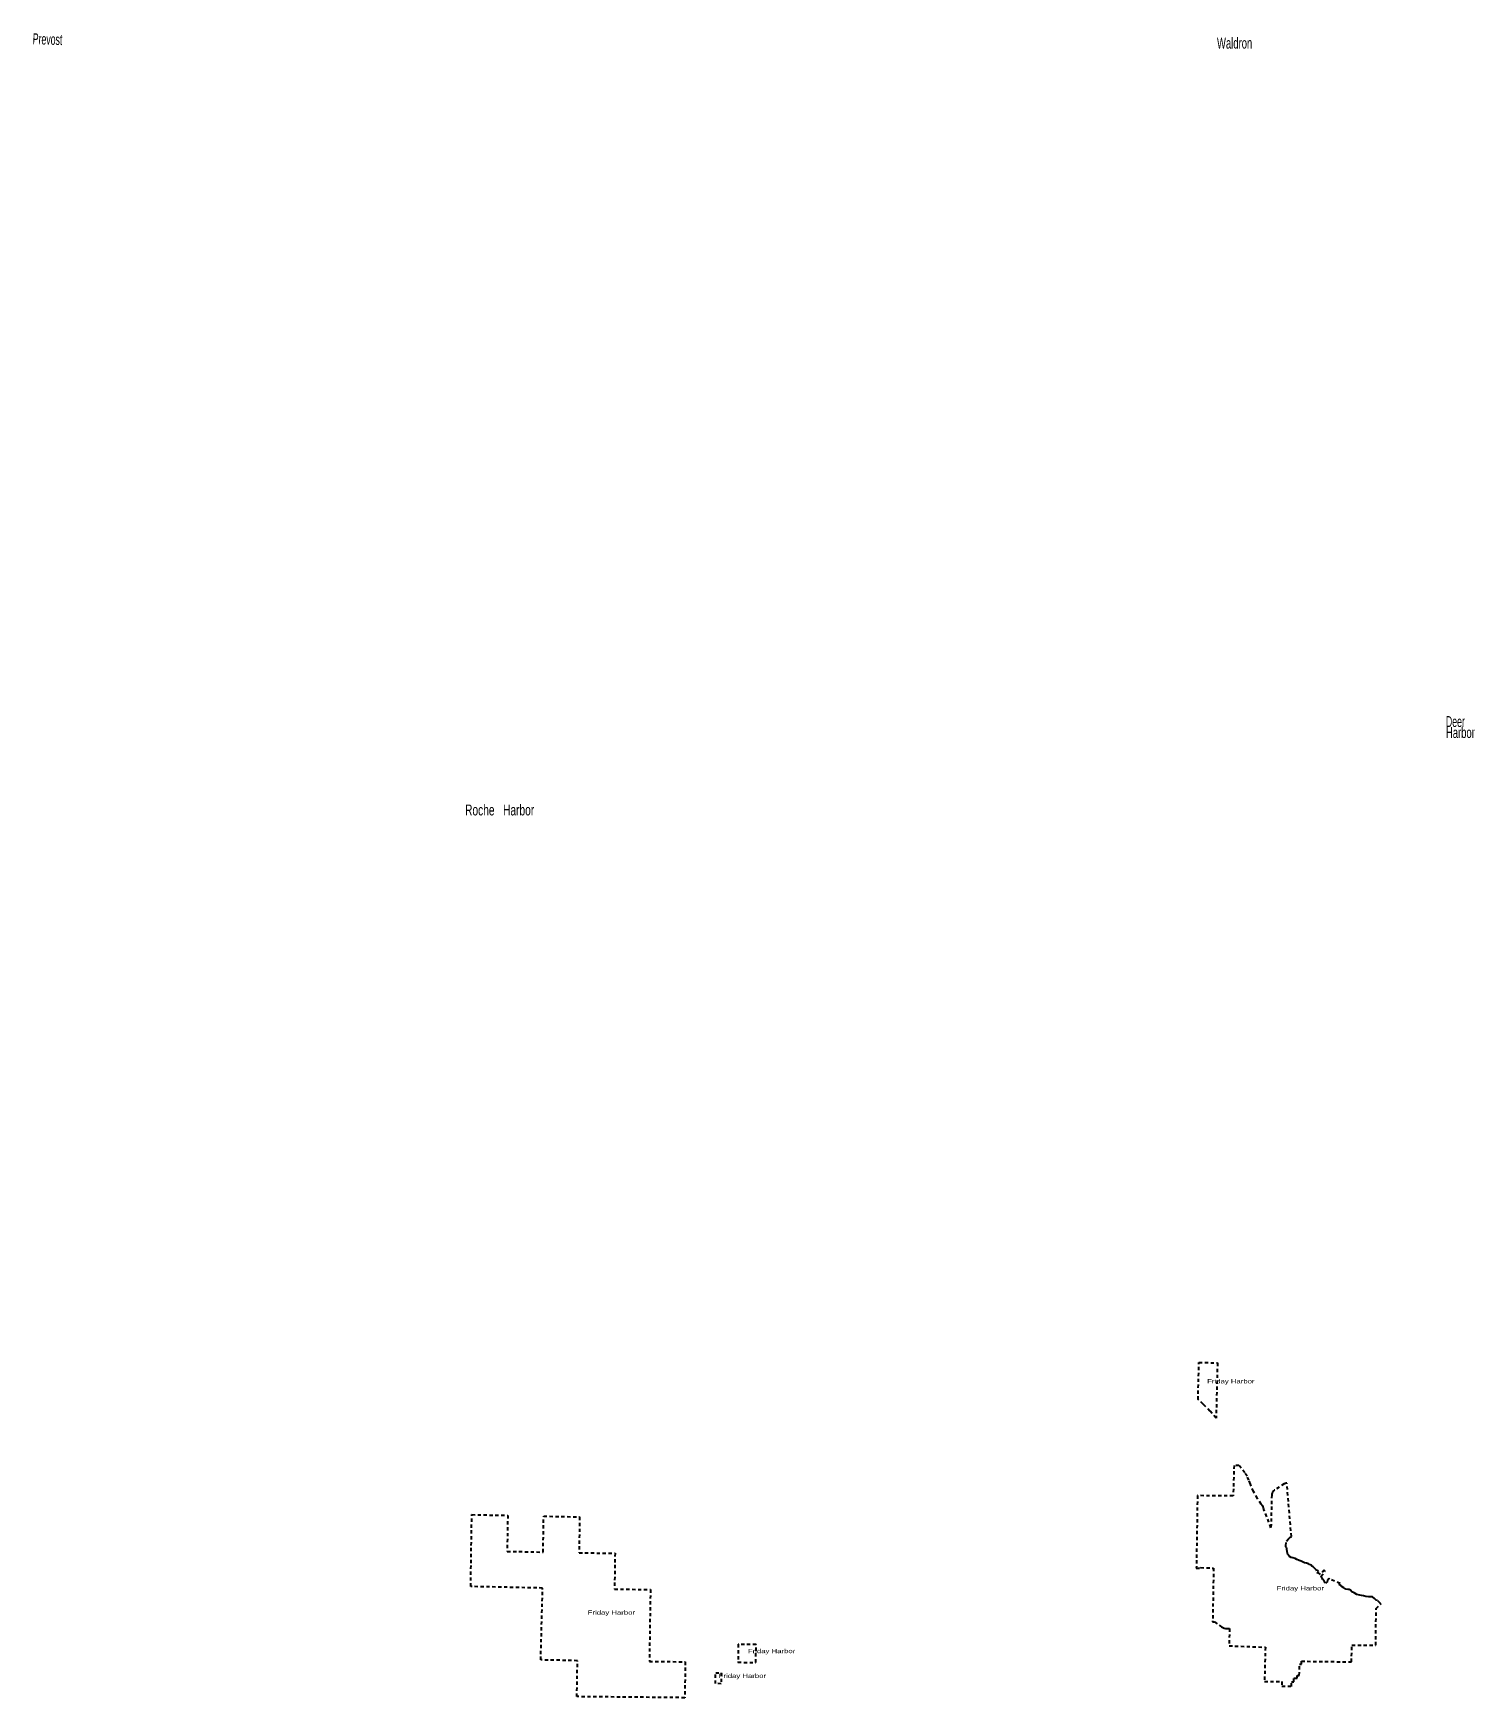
# Model space of a CAD drawing. Header units: feet. Extents: x -903180 to 1023491, y -707744 to 564635.
# Drawn here: x -539467 to -486548, y 381637 to 442750 of the extents above; entities that cross this region are included whole.
import ezdxf

# ---------------------------------------------------------------- set-up
doc = ezdxf.new("R2010")
doc.units = ezdxf.units.FT
doc.header["$LTSCALE"] = 80
doc.linetypes.add('SHORT_DASHED', pattern=[2.7, 1.5, -1.2])
doc.layers.add('13', color=7, linetype='SHORT_DASHED', lineweight=40)
doc.layers.add('16', color=7, linetype='Continuous')
doc.layers.add('36', color=7, linetype='Continuous')

msp = doc.modelspace()

# ---------------------------------------------------------------- texts
at = {"layer": '16', "width": 0.6}
msp.add_text('Prevost', height=400, rotation=358.108, dxfattribs=at).set_placement((-539493.23, 442350.8))
at = {"layer": '16'}
for s, width, p in [('Waldron', 0.65, (-496009.57, 442188.9)), ('Deer', 0.6, (-487604.62, 417278.71)), ('Harbor', 0.65, (-487604.62, 416874.52)), ('Roche   Harbor', 0.7, (-523615.39, 414031.99))]:
    msp.add_text(s, height=400, dxfattribs=dict(at, width=width)).set_placement(p)
at = {"layer": '36', "width": 1.35}
for p in [(-496369.58, 393177.39), (-493819.7, 385576.78), (-519111.87, 384685.59), (-513231.79, 383272.04), (-514302.42, 382360.33)]:
    msp.add_text('Friday Harbor', height=157.5, dxfattribs=at).set_placement(p)

# ---------------------------------------------------------------- linework, layer by layer
at = {"layer": '13'}
msp.add_line((-493527.65, 389495.24), (-493541.67, 389487.86), dxfattribs=at)
for points in [[(-496672.14, 393950.79), (-495992.45, 393929.46), (-496042.29, 391906.38), (-496266.43, 392162.41), (-496455.02, 392358.76), (-496519.03, 392415.04), (-496705.83, 392583.26)], [(-516849.24, 382969.9), (-515529.3, 382956.75), (-515549.3, 381636.89), (-519509.16, 381676.33), (-519489.16, 382996.14), (-520836.17, 383024.49), (-520768.88, 385663.65), (-523408.35, 385719.2), (-523368.34, 388358.95), (-522048.61, 388331.17), (-522068.61, 387011.3), (-520748.88, 386983.52), (-520728.88, 388303.39), (-519409.15, 388275.61), (-519429.15, 386955.8), (-518109.2, 386942.65), (-518129.21, 385622.78), (-516809.24, 385609.63)], [(-512929.61, 383590.89), (-513586.26, 383597.42), (-513596.26, 382937.49), (-512939.61, 382930.95)], [(-514413.95, 382553.7), (-514211.71, 382551.68), (-514217.76, 382152.25), (-514420, 382154.26)]]:
    msp.add_lwpolyline(points, close=True, dxfattribs=at)
for points in [[(-493541.67, 389487.86), (-493889.43, 389263.05), (-493890.16, 389262.66), (-493908.86, 389251.3), (-493926.26, 389238.04), (-493942.18, 389223.04), (-493956.45, 389206.46), (-493968.91, 389188.47), (-493979.42, 389169.29), (-493987.86, 389149.1), (-493994.15, 389128.15), (-493998.21, 389106.65), (-494000.01, 389084.85), (-494028.24, 387879.09), (-494284.16, 388547.54), (-494286.37, 388556.98), (-494300.02, 388602.35), (-494318.33, 388646.05), (-494341.12, 388687.59), (-494354.24, 388706.51), (-494362.53, 388718.46), (-494382.08, 388746.51), (-494527.68, 388955.43), (-494669.06, 389210.46), (-494783.01, 389478.87), (-494783.98, 389482.04), (-494837.32, 389627.62), (-494905.58, 389766.83), (-494988.02, 389898.14), (-495202.01, 390162.51), (-495382.21, 390164.86), (-495415, 389045.95), (-496726, 389056.95), (-496767.8, 386394.91), (-496612.17, 386394.91), (-496612.17, 386413.29), (-496134, 386397.95), (-496168.89, 384428.95), (-496103.78, 384427.18), (-495884.84, 384260.38), (-495844.48, 384235.34), (-495798.72, 384213), (-495750.87, 384195.56), (-495701.45, 384183.23), (-495651.02, 384176.12), (-495600.13, 384174.33), (-495549.32, 384177.87), (-495565, 383539.95), (-494233, 383492.95), (-494264.93, 382237.04), (-493625.49, 382229.02), (-493628.22, 382059.04), (-493278.25, 382054.65), (-493275.52, 382224.64), (-493190.53, 382223.57), (-493188.34, 382359.34), (-493063.35, 382358.25), (-493061.74, 382458.24), (-492986.74, 382457.59), (-492980.2, 382864.07)], [(-492980.2, 382864.07), (-492909.03, 382862.75), (-492909, 382977.24), (-491069.91, 382951.47), (-491058, 383569.95), (-490181, 383563.95), (-490168, 384909.95), (-489987.79, 385079.92), (-490020.27, 385110.94), (-490110.4, 385200.77), (-490168.87, 385215.48), (-490224.89, 385278.69), (-490301.14, 385340.07), (-490369.8, 385344.77), (-490452.65, 385343.54), (-490549.57, 385352.55), (-490628.17, 385375.54), (-490700.82, 385386.34), (-490763.27, 385407.15), (-490872.18, 385430.43), (-490974.78, 385481.95), (-491057.21, 385529.24), (-491109.3, 385580.29), (-491161.53, 385615.16), (-491208.05, 385609.53), (-491276.6, 385626.36), (-491346.98, 385665.45), (-491453.41, 385741.27), (-491534.68, 385797.92), (-491490.98, 385834.64), (-491861.39, 385991.83), (-491861.37, 385993.85), (-491893.54, 386012.35), (-491960.91, 385934.14), (-491940.88, 385913.73), (-492020.33, 385841.7), (-492056.41, 385874.39), (-492064.29, 385896.71), (-492066.23, 385906.84), (-492078.21, 385923.13), (-492084.14, 385937.33), (-492085.97, 385959.59), (-492094, 385965.74), (-492118.19, 385972.03), (-492136.34, 385976.25), (-492156.24, 386010.81), (-492145.6, 386024.09), (-492191.13, 386092.53), (-492032.78, 386287.39), (-492078.27, 386323.83), (-492204.99, 386165.65), (-492281, 386226.54), (-492305.83, 386195.54), (-492336.89, 386220.43), (-492283.96, 386286.49), (-492321.42, 386316.51), (-492344.7, 386291.02), (-492349.73, 386295.72), (-492355.61, 386315.99), (-492397.69, 386356.83), (-492399.63, 386364.94), (-492439.65, 386409.8), (-492477.76, 386442.51), (-492526.02, 386469.26), (-492552.03, 386497.81), (-492618.44, 386528.77), (-492654.56, 386557.42), (-492725.06, 386582.36), (-492795.67, 386595.16), (-492864.15, 386620.08), (-492922.5, 386648.94), (-492986.9, 386677.86), (-493017.1, 386690.28), (-493079.53, 386715.13), (-493137.82, 386750.06), (-493220.51, 386767.02), (-493291.03, 386789.94), (-493347.38, 386816.76), (-493411.37, 386892.18), (-493425.02, 386948.92), (-493434.69, 386997.54), (-493449.87, 387108.89), (-493459.64, 387147.4), (-493485.6, 387182.02), (-493487.3, 387218.43), (-493455.49, 387387.96), (-493386.01, 387476.26), (-493328.91, 387536.38), (-493279.4, 387554.19), (-493442.6, 389512.95), (-493480.63, 389508.25), (-493482.07, 389508.09), (-493497.69, 389505.41), (-493512.94, 389501.11), (-493527.65, 389495.24)]]:
    msp.add_lwpolyline(points, dxfattribs=at)

msp.set_redraw_order([(e.dxf.handle, doc.entitydb.next_handle()) for e in msp.query("TEXT MTEXT ATTDEF DIMENSION ARC_DIMENSION")])  # texts and dimensions are drawn at this point

doc.saveas('drawing.dxf')
